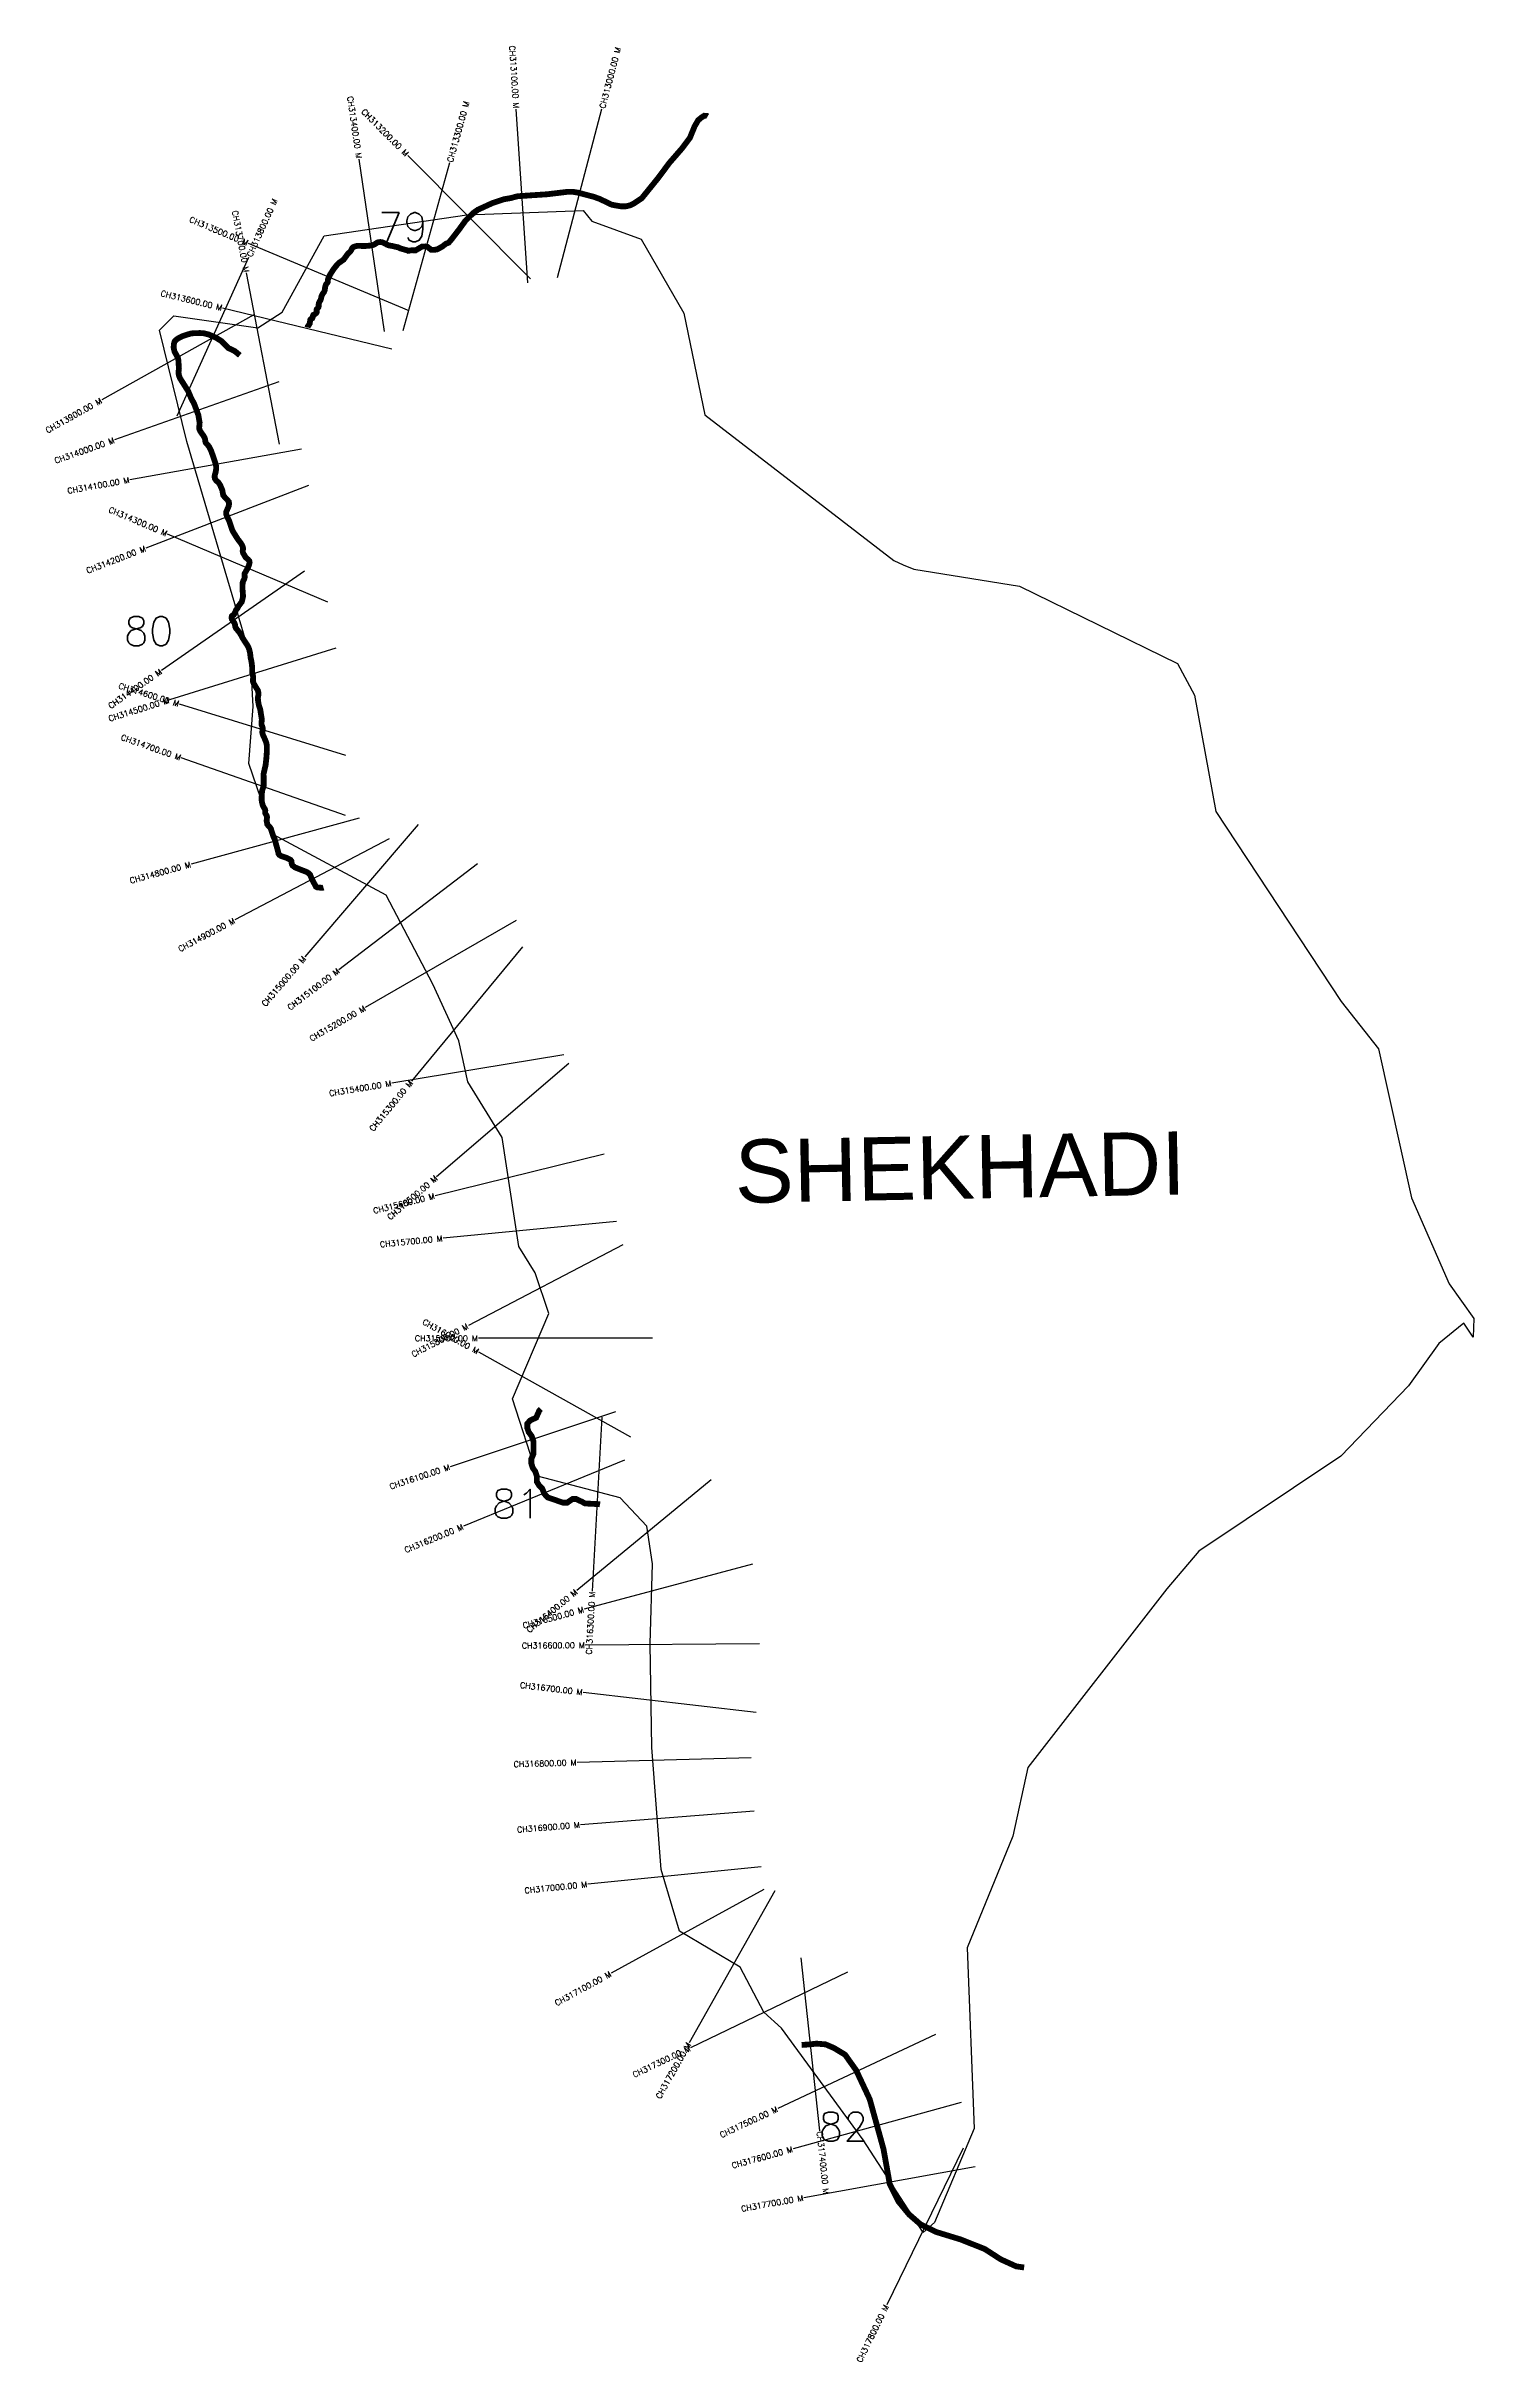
# Model space of a CAD drawing. Header units: metres. Extents: x 285152 to 287610, y 2002566 to 2006554.
import ezdxf
from ezdxf.enums import TextEntityAlignment as Align

# ---------------------------------------------------------------- set-up
doc = ezdxf.new("R2010")
doc.units = ezdxf.units.M
doc.header["$MEASUREMENT"] = 0
for name, color, linetype in [('CS', 134, 'Continuous'), ('CSMark', 6, 'Continuous'), ('UNPROTECTED', 10, 'Continuous'), ('village', 3, 'Continuous'), ('VILLAGE NAME', 250, 'Continuous')]:
    doc.layers.add(name, color=color, linetype=linetype)
doc.styles.get("Standard").update_dxf_attribs({"font": 'simplex.shx'})

msp = doc.modelspace()

# ---------------------------------------------------------------- linework, layer by layer
at = {"color": 6, "flags": 128}
msp.add_lwpolyline([(286076.4, 2006271.1), (286091.8, 2006252.5)], dxfattribs=at)
at = {"layer": 'CS'}
for p, q in [((285981.4, 2006146.2), (285961.5, 2006445.6)), ((286032.7, 2006155.7), (286109.1, 2006445.8)), ((285734.5, 2006062.4), (285691, 2006359.3)), ((285766.6, 2006064.2), (285846.8, 2006353.2)), ((285986.1, 2006153.1), (285774.5, 2006365.8)), ((285777.1, 2006098), (285500.4, 2006213.9)), ((285377.6, 2005917.3), (285501.1, 2006190.7)), ((285553.5, 2005868.6), (285497.2, 2006163.3)), ((285509.4, 2006091.2), (285247.6, 2005944.7)), ((285747.4, 2006032.2), (285455.9, 2006102.9)), ((285552.8, 2005975.8), (285269.9, 2005875.9)), ((285591.6, 2005860.1), (285296.3, 2005807.2)), ((285603.7, 2005797.3), (285323.8, 2005689.5)), ((285637.1, 2005596.3), (285361, 2005713.7)), ((285596.8, 2005649.6), (285350.4, 2005478.6)), ((285650.5, 2005517.4), (285364.2, 2005428)), ((285668.2, 2005332.3), (285381.5, 2005420.6)), ((285667.7, 2005229), (285384.5, 2005328.1)), ((285691.1, 2005224.3), (285401.7, 2005145.3)), ((285792.4, 2005213.3), (285597.3, 2004985.5)), ((285742.7, 2005188.7), (285477.1, 2005049.2)), ((285894.5, 2005145.7), (285656.2, 2004963.4)), ((285961.4, 2005048.4), (285701.5, 2004898.5)), ((285972.2, 2005002.9), (285781.2, 2004771.6)), ((286043.3, 2004817.1), (285747.3, 2004768.1)), ((286052.1, 2004802.1), (285824.4, 2004606.8)), ((286113, 2004645.9), (285821.7, 2004574.1)), ((286134.2, 2004530.1), (285835.6, 2004500.9)), ((286144.9, 2004489.6), (285879, 2004350.7)), ((286196.3, 2004328.7), (285896.3, 2004328.7)), ((286158.6, 2004158.3), (285896.8, 2004304.8)), ((286132.2, 2004202.2), (285847.5, 2004107.5)), ((286108.7, 2004193), (286092.4, 2003893.5)), ((286148.1, 2004119.1), (285870.7, 2004005.1)), ((286297.2, 2004084.8), (286065.6, 2003894.2)), ((286368.3, 2003939.7), (286078.6, 2003862)), ((286380.4, 2003802.3), (286080.4, 2003800.3)), ((286374.7, 2003684.1), (286076.7, 2003719)), ((286366.2, 2003606.5), (286066.3, 2003598.2)), ((286371, 2003514.4), (286071.9, 2003490.9)), ((286383, 2003418.6), (286084.5, 2003388.6)), ((286387.9, 2003379.4), (286124.8, 2003235.3)), ((286406.5, 2003377.1), (286259.2, 2003115.7)), ((286451.4, 2003262), (286483.6, 2002963.7)), ((286531.7, 2003236.9), (286261.3, 2003107)), ((286683.6, 2003129.7), (286411.9, 2003002.5)), ((286727.3, 2003012.7), (286438.1, 2002932.9)), ((286731.1, 2002933.9), (286599.4, 2002664.4)), ((286751.7, 2002901.8), (286456.4, 2002848.7))]:
    msp.add_line(p, q, dxfattribs=at)
at = {"layer": 'UNPROTECTED', "const_width": 10, "flags": 128}
for points in [[(286291.1, 2006433), (286289.7, 2006433.8), (286285.2, 2006434), (286280.7, 2006431.2), (286274.8, 2006426.4), (286268.6, 2006415.8), (286260.5, 2006396), (286246.3, 2006377.1), (286225.2, 2006352.9), (286205.8, 2006326.8), (286182.5, 2006298), (286177.7, 2006292.1), (286172, 2006288.3), (286163.5, 2006282.6), (286157.6, 2006279.8), (286150.2, 2006278), (286141.6, 2006278), (286126.1, 2006280.7), (286114.6, 2006286.2), (286105.3, 2006290.7), (286094.3, 2006294.6), (286083.5, 2006297.4), (286068.5, 2006301.4), (286059, 2006303), (286049.9, 2006303), (286035.8, 2006301.3), (286015, 2006298.8), (285986.3, 2006296.9), (285971.8, 2006295.9), (285964, 2006295.4), (285951, 2006292), (285940.4, 2006290.2), (285919.5, 2006283.2), (285903.4, 2006275.8), (285895.6, 2006272.3), (285887.6, 2006266.7), (285879.2, 2006258.4), (285873.7, 2006252.9), (285863, 2006238.1), (285852.8, 2006224.9), (285849.8, 2006221), (285845, 2006215.4), (285839.9, 2006213.3), (285834.4, 2006208.9), (285830.1, 2006206.5), (285825.3, 2006203.9), (285820.1, 2006203.1), (285814.8, 2006203.2), (285812.7, 2006204.9), (285808.5, 2006208.2), (285805.5, 2006209), (285799.4, 2006208.8), (285795.3, 2006206.4), (285791, 2006203.9), (285788, 2006202.1), (285781.5, 2006202.4), (285775.3, 2006201.3), (285773.1, 2006202.4), (285766.5, 2006204.2), (285761.2, 2006205.7), (285757.6, 2006207.6), (285753, 2006208.5), (285749.2, 2006209.5), (285745.8, 2006210.1), (285742, 2006210.7), (285738.2, 2006212.3), (285732.3, 2006215.5), (285729.7, 2006216.4), (285726.9, 2006216.5), (285723.6, 2006216.1), (285721.3, 2006215.1), (285718.6, 2006213.2), (285716.1, 2006211.8), (285713.4, 2006210.9), (285710, 2006210.4), (285700.9, 2006209.6), (285696.3, 2006209.7), (285692.3, 2006209.9), (285688.1, 2006210), (285684.8, 2006209.3), (285681, 2006207.9), (285679.1, 2006206.3), (285677.7, 2006203.6), (285676.1, 2006200.7), (285674.5, 2006199), (285671.6, 2006196.5), (285669.9, 2006194.1), (285667.9, 2006191.3), (285666.3, 2006189.2), (285664.1, 2006186.1), (285662, 2006184.7), (285659.2, 2006182.7), (285655.9, 2006180.4), (285652.4, 2006176.8), (285647.6, 2006170.7), (285644.1, 2006165.4), (285641.3, 2006161.1), (285639, 2006156.6), (285637.4, 2006152.7), (285637, 2006151.3), (285636.9, 2006148.8), (285636.8, 2006147.4), (285636.2, 2006146.3), (285634.7, 2006144.8), (285633.3, 2006142.3), (285632.4, 2006139.5), (285632.1, 2006136.9), (285631.9, 2006134.6), (285631.3, 2006132.4), (285630.4, 2006130.4), (285629.1, 2006128.8), (285626.9, 2006125.2), (285626, 2006122.9), (285625.2, 2006118.8), (285624.6, 2006116.9), (285623.1, 2006114.5), (285622.2, 2006112.4), (285621.5, 2006111), (285621.2, 2006108.9), (285621.4, 2006106.6), (285620.8, 2006104.3), (285619.6, 2006102.8), (285617.9, 2006100.9), (285617.6, 2006099.8), (285617.7, 2006098), (285617.8, 2006095.6), (285616.9, 2006094), (285615.4, 2006092.8), (285613.4, 2006091.8), (285612, 2006091.1), (285611.3, 2006089.4), (285611, 2006087.1), (285610.3, 2006085.3), (285608.7, 2006084.5), (285606.8, 2006082.6), (285606.3, 2006079.3), (285605.8, 2006076.1), (285604.5, 2006073.9), (285602.5, 2006071.2), (285602.1, 2006069.3)], [(285485.5, 2006021.5), (285481.8, 2006024.5), (285476.3, 2006029), (285466, 2006033.8), (285460.3, 2006039.5), (285453.6, 2006046.1), (285444.5, 2006051.7), (285432.7, 2006057), (285423.3, 2006059.4), (285417.3, 2006059.8), (285407.3, 2006059.6), (285401.1, 2006059), (285395.5, 2006057.3), (285387.4, 2006054.7), (285380.1, 2006051.2), (285375.8, 2006048.1), (285373.2, 2006045.3), (285371.8, 2006040.6), (285371.5, 2006034.6), (285373, 2006027.7), (285376.8, 2006021), (285378.7, 2006017.5), (285379.8, 2006012.3), (285380.1, 2006006), (285380.6, 2005998.3), (285379.9, 2005992.7), (285380.3, 2005987.9), (285382.2, 2005982.3), (285387, 2005974.8), (285390.9, 2005968.6), (285393.9, 2005963.9), (285396.4, 2005960), (285399.6, 2005952.4), (285401.9, 2005946.9), (285406.5, 2005938.7), (285410.9, 2005927.1), (285414, 2005918.5), (285415.4, 2005910.4), (285416.2, 2005905.8), (285416.1, 2005903.1), (285415.8, 2005900.1), (285415.5, 2005897.5), (285415.7, 2005894.7), (285416.9, 2005891.4), (285419, 2005888.4), (285421, 2005885.5), (285423, 2005882.6), (285424.9, 2005879.3), (285425.8, 2005876), (285426.2, 2005872.4), (285427.4, 2005870), (285430, 2005867.4), (285432.6, 2005863.9), (285435.4, 2005858.6), (285437.2, 2005853.7), (285438.6, 2005850), (285440.1, 2005845.7), (285442.1, 2005839.5), (285443.8, 2005834.6), (285444.7, 2005829.7), (285444.7, 2005825.5), (285443.6, 2005818.9), (285442.4, 2005815.7), (285442, 2005812.2), (285442.4, 2005809.3), (285445.1, 2005805.3), (285448.3, 2005802.9), (285451.4, 2005798.3), (285453.5, 2005793.4), (285455.3, 2005789.1), (285455.8, 2005786.4), (285456.2, 2005784), (285456.8, 2005780.6), (285460.3, 2005776.2), (285463.6, 2005773), (285466.5, 2005769.3), (285467, 2005766.1), (285466.3, 2005761.7), (285465.1, 2005758.8), (285464, 2005756.4), (285462.7, 2005753.3), (285461.8, 2005751.2), (285461.9, 2005748.1), (285464.3, 2005742), (285467.2, 2005736), (285469, 2005730.6), (285472.2, 2005721.3), (285474.8, 2005716.1), (285478.1, 2005710.9), (285481.8, 2005705), (285487.2, 2005698), (285489.8, 2005693.5), (285490.8, 2005690.6), (285491, 2005687.6), (285490.3, 2005684.4), (285491.1, 2005680.9), (285494, 2005676), (285495.4, 2005673.7), (285499.5, 2005670), (285501.8, 2005667.5), (285502.3, 2005664.8), (285501.3, 2005660.3), (285498.7, 2005654.3), (285495.2, 2005648.2), (285493.8, 2005645.7), (285493.5, 2005643.3), (285494, 2005639.6), (285493.1, 2005636.3), (285491.2, 2005632.8), (285490.3, 2005629.8), (285490.2, 2005626), (285490, 2005620.4), (285490.4, 2005614.3), (285490.8, 2005609.5), (285491, 2005606.2), (285490.1, 2005602.2), (285489.5, 2005599.7), (285488.7, 2005596.7), (285486.1, 2005593.4), (285482.8, 2005589.1), (285481.8, 2005586.5), (285480.6, 2005585.1), (285479.6, 2005583.9), (285478.6, 2005581.9), (285477.6, 2005579.5), (285476.5, 2005577), (285474.8, 2005574.4), (285473.3, 2005573.7), (285471.7, 2005572.3), (285471.2, 2005569.8), (285471.6, 2005567.1), (285474.1, 2005563.5), (285476.3, 2005560.2), (285477.2, 2005557.4), (285477.3, 2005554.9), (285478.5, 2005551.9), (285481.9, 2005547.7), (285485.8, 2005542.8), (285488.3, 2005538.3), (285491, 2005533.4), (285495.9, 2005525.8), (285499.3, 2005520.7), (285501.6, 2005515.2), (285503.2, 2005508.6), (285503.9, 2005501.4), (285505.6, 2005493.6), (285506.5, 2005486.1), (285506.8, 2005478), (285506.9, 2005474), (285507.9, 2005470.8), (285508.5, 2005466.8), (285508.1, 2005463.5), (285508.2, 2005459.5), (285509.3, 2005456.3), (285510.9, 2005453.7), (285513.4, 2005449.5), (285516.6, 2005444.3), (285517.4, 2005441), (285517.5, 2005436.7), (285517, 2005434.3), (285516.5, 2005431.6), (285516.9, 2005426.2), (285518.2, 2005419), (285520.9, 2005410.5), (285521.5, 2005405.5), (285522.5, 2005399.4), (285523.4, 2005394.5), (285522.9, 2005389.8), (285522.8, 2005385.7), (285523.2, 2005384.2), (285524.3, 2005381.9), (285524.8, 2005379.7), (285525, 2005376.7), (285524.4, 2005374.8), (285524.1, 2005372.9), (285524.4, 2005370.4), (285525.4, 2005367.3), (285526.7, 2005364.5), (285529.1, 2005359.4), (285531, 2005354.1), (285531.8, 2005350.1), (285531.9, 2005346.3), (285532.1, 2005340.8), (285531.6, 2005333.9), (285531, 2005326.3), (285529.8, 2005315.6), (285527.5, 2005305.7), (285526.3, 2005300.4), (285526.5, 2005294.9), (285526.5, 2005285.7), (285526.5, 2005279.6), (285524.7, 2005274.6), (285523.8, 2005271.9), (285523.4, 2005266.2), (285523, 2005260), (285523.2, 2005253.4), (285524.6, 2005247.5), (285526.6, 2005243), (285528.7, 2005239.9), (285529.3, 2005237.7), (285529.2, 2005235.9), (285529.1, 2005233.3), (285529.8, 2005231.8), (285531, 2005229.7), (285531.9, 2005228.2), (285532.3, 2005225.8), (285532, 2005223.4), (285531.6, 2005220), (285532.2, 2005216.8), (285532.7, 2005213.9), (285534, 2005212), (285536.8, 2005209.3), (285538.9, 2005206.4), (285540.5, 2005200.9), (285542.2, 2005195.8), (285543.5, 2005191.9), (285545.4, 2005188.6), (285546.3, 2005185.2), (285547.3, 2005181.4), (285548.7, 2005176.5), (285549.6, 2005173.3), (285550.3, 2005170.5), (285551.6, 2005165.7), (285552.1, 2005163.1), (285553.5, 2005161.1), (285556.2, 2005159.4), (285559.9, 2005158.1), (285565.8, 2005156), (285572.6, 2005152.7), (285574.4, 2005150.4), (285574.6, 2005148.1), (285574.9, 2005145.2), (285576.2, 2005142.8), (285580.5, 2005139.6), (285588, 2005136.6), (285596.7, 2005133.2), (285602.1, 2005131), (285606.2, 2005127.5), (285609.2, 2005120.4), (285613.9, 2005111.3), (285616.6, 2005106.3), (285619, 2005105.1), (285622.9, 2005104.8), (285627.5, 2005104.4), (285629.5, 2005105)], [(286003.9, 2004207.1), (286001.2, 2004204.4), (285995.7, 2004192), (285985.3, 2004187.2), (285980.5, 2004181.6), (285980.5, 2004174), (285983.1, 2004166.8), (285988.1, 2004160.2), (285991.3, 2004150.6), (285991.3, 2004140.6), (285991.3, 2004130), (285987.4, 2004121), (285987.4, 2004113.2), (285989.9, 2004105.6), (285994.3, 2004099.1), (285996.8, 2004091.3), (285996.8, 2004082), (286001, 2004074.9), (286005.9, 2004070.5), (286010, 2004060.6), (286015.7, 2004054.7), (286025.9, 2004051.2), (286033.9, 2004048.4), (286042, 2004045.6), (286049.1, 2004045.6), (286055.2, 2004049.8), (286058.4, 2004052), (286064.8, 2004052), (286070.6, 2004049.1), (286075.1, 2004046.9), (286080, 2004044.3), (286103.2, 2004043.1), (286105.7, 2004042.6)], [(286452.9, 2003111.8), (286467.1, 2003112.8), (286478.5, 2003114.1), (286494.2, 2003112.8), (286508.9, 2003106.4), (286527.7, 2003095), (286546.7, 2003068.3), (286570.1, 2003018.4), (286593.8, 2002932.7), (286604.5, 2002872.8), (286619.6, 2002842.3), (286638, 2002819.9), (286657.4, 2002803), (286684.4, 2002789.8), (286726.5, 2002776.9), (286768.2, 2002760.4), (286795.8, 2002742.6), (286822.2, 2002730.6), (286836, 2002728.6)]]:
    msp.add_lwpolyline(points, dxfattribs=at)
at = {"layer": 'village', "color": 6}
for points in [[(287610.1, 2004363, 0), (287609.1, 2004330.8, 0), (287593.2, 2004354.7, 0), (287550.1, 2004319.9, 0), (287497.9, 2004246.8, 0), (287381.5, 2004125.9, 0), (287136.8, 2003962.3, 0), (287081.5, 2003897, 0), (286842.3, 2003589.7, 0), (286816.7, 2003471.6, 0), (286737.9, 2003279.1, 0), (286749.9, 2002968.1, 0), (286681.7, 2002806.1, 0), (286662.3, 2002788.6, 0), (286558.6, 2002948.3, 0), (286418, 2003141, 0), (286387.7, 2003168.1, 0), (286346.8, 2003245.8, 0), (286242.6, 2003307.5, 0), (286210.8, 2003413.9, 0), (286195, 2003624.2, 0), (286191.9, 2003802.6, 0), (286196.3, 2003940.2, 0), (286186.5, 2004005.2, 0), (286140.3, 2004053.9, 0), (285998.2, 2004091.2, 0), (285955.1, 2004224.2, 0), (286017.8, 2004371.2, 0), (285994.1, 2004441.4, 0), (285965.7, 2004486.5, 0), (285937.1, 2004674.4, 0), (285878.1, 2004770.5, 0), (285862.5, 2004840.9, 0), (285817.7, 2004938.6, 0), (285737.2, 2005091.6, 0), (285542.6, 2005196.3, 0), (285501.2, 2005318.7, 0), (285508.4, 2005416.8, 0), (285503.8, 2005502.2, 0), (285394.3, 2005873.3, 0), (285346.9, 2006064.9, 0), (285371.6, 2006089.3, 0), (285516.3, 2006069, 0), (285558.3, 2006095.6, 0), (285630.9, 2006227.3, 0), (285876.2, 2006263.4, 0), (286076.4, 2006271.1, 0)], [(286091.8, 2006252.5, 0), (286176.4, 2006221.5, 0), (286249.8, 2006094.1, 0), (286286, 2005919.1, 0), (286611.5, 2005668.1, 0), (286627.7, 2005660.6, 0), (286646.3, 2005653, 0), (286828.3, 2005624, 0), (287100.2, 2005490.6, 0), (287129.3, 2005436.4, 0), (287165.9, 2005235.8, 0), (287382.1, 2004908.7, 0), (287446.4, 2004826.9, 0), (287503, 2004570.7, 0), (287567.7, 2004422.5, 0), (287610.1, 2004363, 0)]]:
    msp.add_polyline3d(points, dxfattribs=at)

# ---------------------------------------------------------------- texts
at = {"char_height": 50, "attachment_point": 1}
for s, width, heights, insert in [('79', 70.183, [0], (285723.6, 2006267.1)), ('80', 164.356, [51.1], (285285.7, 2005571.4)), ('81', 70.183, [0], (285918.9, 2004068.9)), ('82', 70.183, [0], (286481.7, 2002996.2))]:
    msp.add_mtext_dynamic_manual_height_columns(s, width=width, gutter_width=1, heights=heights, dxfattribs=dict(at, insert=insert))
at = {"layer": 'CSMark'}
for s, rotation, p in [('CH313100.00 M', 273.798, (285961.5, 2006446.6)), ('CH313400.00 M', 278.3209, (285690.9, 2006360.3)), ('CH313200.00 M', 314.851, (285773.8, 2006366.5)), ('CH313500.00 M', 337.2721, (285499.4, 2006214.3)), ('CH313700.00 M', 280.8154, (285497.1, 2006164.3)), ('CH313600.00 M', 346.3626, (285454.9, 2006103.1)), ('CH313900.00 M', 29.2283, (285246.7, 2005944.2)), ('CH314000.00 M', 19.4526, (285269, 2005875.6)), ('CH314100.00 M', 10.1715, (285295.3, 2005807)), ('CH314300.00 M', 336.9598, (285360.1, 2005714.1)), ('CH314200.00 M', 21.0764, (285322.8, 2005689.1)), ('CH314400.00 M', 34.7548, (285349.5, 2005478.1)), ('CH314600.00 M', 342.8856, (285380.6, 2005420.9)), ('CH314500.00 M', 17.3436, (285363.2, 2005427.7)), ('CH314700.00 M', 340.7201, (285383.6, 2005328.4)), ('CH314800.00 M', 15.2659, (285400.8, 2005145)), ('CH314900.00 M', 27.7135, (285476.2, 2005048.7)), ('CH315000.00 M', 49.4179, (285596.6, 2004984.7)), ('CH315100.00 M', 37.4242, (285655.4, 2004962.8)), ('CH315200.00 M', 29.9621, (285700.6, 2004898)), ('CH315400.00 M', 9.3992, (285746.3, 2004767.9)), ('CH315300.00 M', 50.4383, (285780.5, 2004770.8)), ('CH315500.00 M', 40.6174, (285823.6, 2004606.1)), ('CH315600.00 M', 13.8404, (285820.7, 2004573.9)), ('CH315700.00 M', 5.5777, (285834.6, 2004500.8)), ('CH316000.00 M', 330.7569, (285895.9, 2004305.3)), ('CH315800.00 M', 27.5694, (285878.1, 2004350.3)), ('CH316100.00 M', 18.3938, (285846.6, 2004107.2)), ('CH316200.00 M', 22.3424, (285869.7, 2004004.7)), ('CH316400.00 M', 39.4431, (286064.8, 2003893.5)), ('CH316300.00 M', 86.8801, (286092.3, 2003892.5)), ('CH316500.00 M', 15.0033, (286077.6, 2003861.7)), ('CH316600.00 M', 0.3938, (286079.4, 2003800.2)), ('CH316700.00 M', 353.323, (286075.7, 2003719.1)), ('CH316800.00 M', 1.5863, (286065.3, 2003598.2)), ('CH316900.00 M', 4.4841, (286070.9, 2003490.9)), ('CH317000.00 M', 5.7434, (286083.6, 2003388.5)), ('CH317100.00 M', 28.6981, (286123.9, 2003234.9)), ('CH317300.00 M', 25.6589, (286260.4, 2003106.6)), ('CH317200.00 M', 60.6014, (286258.7, 2003114.9)), ('CH317500.00 M', 25.0861, (286411, 2003002.1)), ('CH317600.00 M', 15.4357, (286437.1, 2002932.6)), ('CH317700.00 M', 10.1803, (286455.5, 2002848.6)), ('CH317800.00 M', 63.9688, (286599, 2002663.5))]:
    msp.add_text(s, height=10, rotation=rotation, dxfattribs=at).set_placement(p, align=Align.MIDDLE_RIGHT)
for s, rotation, p in [('CH313000.00 M', 75.2276, (286109.4, 2006446.8)), ('CH313300.00 M', 74.4884, (285847.1, 2006354.2)), ('CH313800.00 M', 65.6865, (285501.5, 2006191.6)), ('CH317400.00 M', 276.1669, (286483.7, 2002962.8))]:
    msp.add_text(s, height=10, rotation=rotation, dxfattribs=at).set_placement(p, align=Align.MIDDLE_LEFT)
msp.add_text('CH315900.00 M', height=10, dxfattribs=at).set_placement((285895.3, 2004328.7), align=Align.MIDDLE_RIGHT)
at = {"layer": 'VILLAGE NAME', "insert": (286336.6, 2004670.3), "char_height": 108.748, "attachment_point": 1, "rotation": 1.1028}
msp.add_mtext_dynamic_manual_height_columns('{\\fArial|b0|i0|c0|p34;SHEKHADI}', width=726.929, gutter_width=543.7, heights=[0], dxfattribs=at)

doc.saveas('drawing.dxf')
